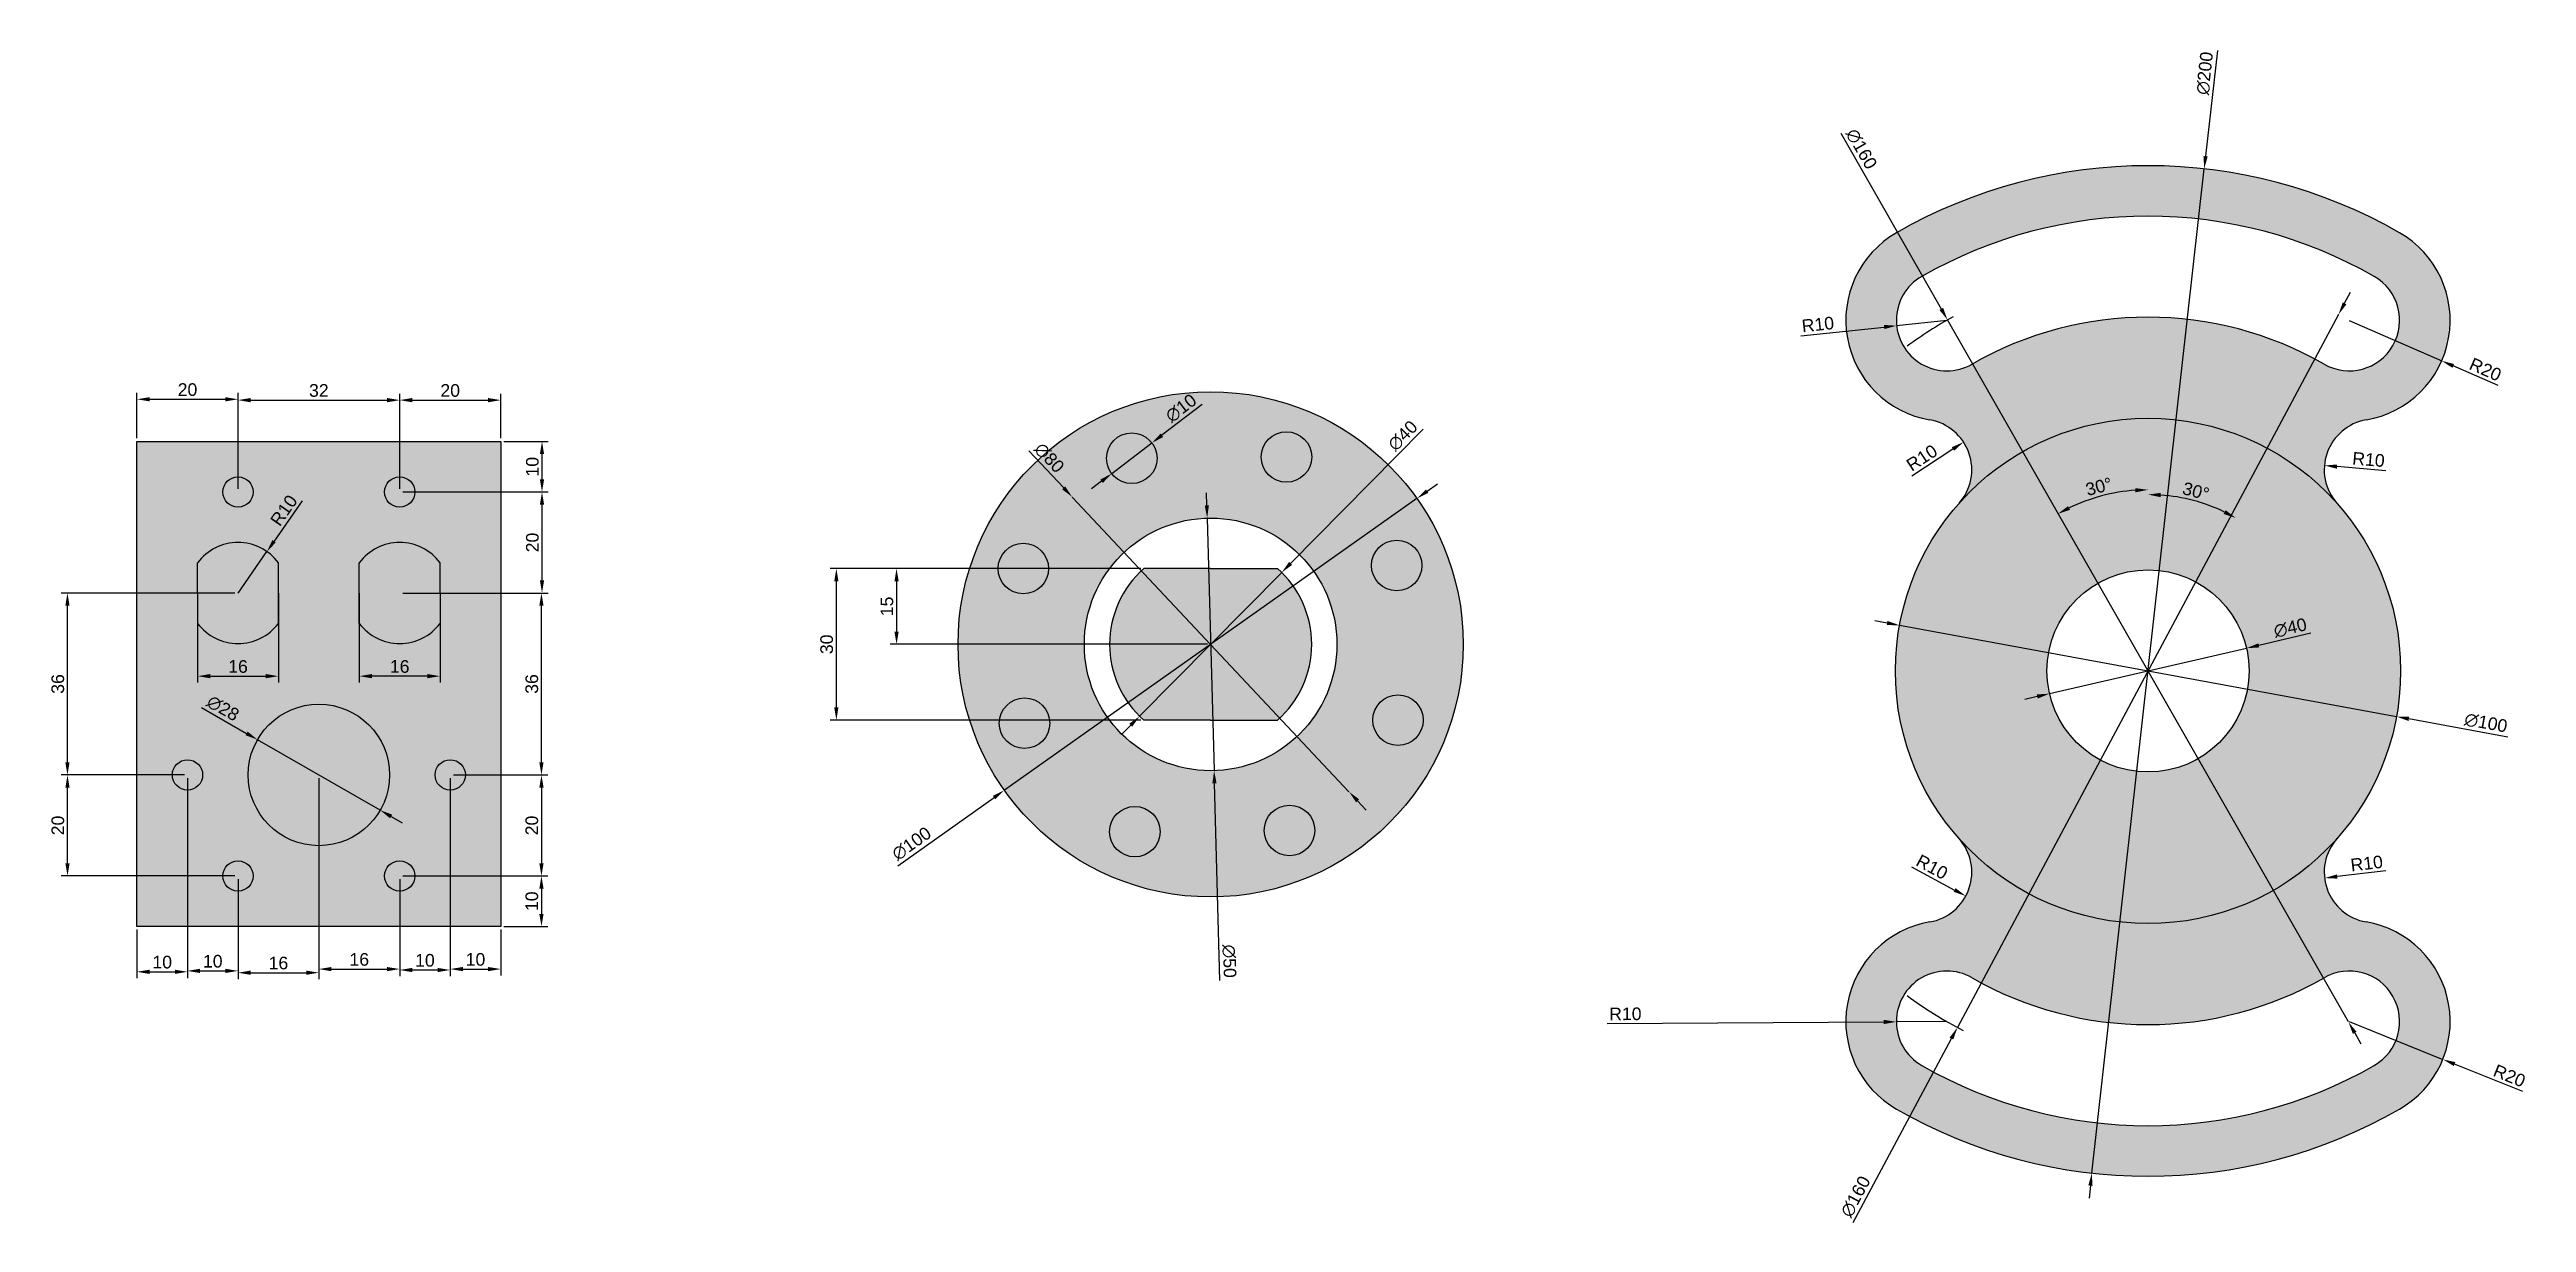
# Model space of a CAD drawing. Header units: millimetres. Extents: x 500 to 2478, y 452 to 707.
# Drawn here: x 500.4 to 990.6, y 451.8 to 684 of the extents above; entities that cross this region are included whole.
import ezdxf

# ---------------------------------------------------------------- set-up
doc = ezdxf.new("R2010")
doc.units = ezdxf.units.MM
doc.styles.get("Standard").update_dxf_attribs({"font": 'arial_0.ttf'})
doc.dimstyles.new('ISO-25', dxfattribs={"dimtxt": 2.5, "dimasz": 2.5, "dimexe": 1.25, "dimexo": 0.625, "dimtad": 1, "dimtxsty": 'Standard', "dimcen": 2.5, "dimadec": 0, "dimazin": 0, "dimtfac": 1, "dimtmove": 0, "dimatfit": 3, "dimfxl": 1, "dimarcsym": 0})

msp = doc.modelspace()

# ---------------------------------------------------------------- blocks, each defined once
blk = doc.blocks.new('*D27')
at = {"color": 0, "lineweight": -2, "transparency": 16777216}
for p, q in [((527.67, 539.77), (527.67, 500.18)), ((517.67, 509.77), (517.67, 500.18)), ((520.17, 501.43), (525.17, 501.43))]:
    blk.add_line(p, q, dxfattribs=at)
at = {"color": 0, "transparency": 16777216}
for points in [[(520.17, 501.85), (520.17, 501.01), (517.67, 501.43)], [(525.17, 501.85), (525.17, 501.01), (527.67, 501.43)]]:
    blk.add_solid(points, dxfattribs=at)
at = {"layer": 'Defpoints', "color": 0, "transparency": 16777216}
for p in [(527.67, 540.39), (517.67, 510.39), (527.67, 501.43)]:
    blk.add_point(p, dxfattribs=at)
at = {"color": 0, "transparency": 16777216, "insert": (522.67, 503.33), "char_height": 2.5, "attachment_point": 5}
blk.add_mtext('10', dxfattribs=at)
blk = doc.blocks.new('*D28')
at = {"color": 0, "lineweight": -2, "transparency": 16777216}
for p, q in [((537.67, 519.77), (537.67, 500.36)), ((527.67, 509.77), (527.67, 500.36)), ((530.17, 501.61), (535.17, 501.61))]:
    blk.add_line(p, q, dxfattribs=at)
at = {"color": 0, "transparency": 16777216}
for points in [[(530.17, 502.03), (530.17, 501.19), (527.67, 501.61)], [(535.17, 502.03), (535.17, 501.19), (537.67, 501.61)]]:
    blk.add_solid(points, dxfattribs=at)
at = {"layer": 'Defpoints', "color": 0, "transparency": 16777216}
for p in [(537.67, 520.39), (527.67, 510.39), (537.67, 501.61)]:
    blk.add_point(p, dxfattribs=at)
at = {"color": 0, "transparency": 16777216, "insert": (532.67, 503.51), "char_height": 2.5, "attachment_point": 5}
blk.add_mtext('10', dxfattribs=at)
blk = doc.blocks.new('*D29')
at = {"color": 0, "lineweight": -2, "transparency": 16777216}
for p, q in [((553.67, 539.77), (553.67, 500)), ((537.67, 519.77), (537.67, 500)), ((540.17, 501.25), (551.17, 501.25))]:
    blk.add_line(p, q, dxfattribs=at)
at = {"color": 0, "transparency": 16777216}
for points in [[(540.17, 501.67), (540.17, 500.83), (537.67, 501.25)], [(551.17, 501.67), (551.17, 500.83), (553.67, 501.25)]]:
    blk.add_solid(points, dxfattribs=at)
at = {"layer": 'Defpoints', "color": 0, "transparency": 16777216}
for p in [(553.67, 540.39), (537.67, 520.39), (553.67, 501.25)]:
    blk.add_point(p, dxfattribs=at)
at = {"color": 0, "transparency": 16777216, "insert": (545.67, 503.15), "char_height": 2.5, "attachment_point": 5}
blk.add_mtext('16', dxfattribs=at)
blk = doc.blocks.new('*D30')
at = {"color": 0, "lineweight": -2, "transparency": 16777216}
for p, q in [((553.67, 539.77), (553.67, 500.72)), ((569.67, 519.77), (569.67, 500.72)), ((556.17, 501.97), (567.17, 501.97))]:
    blk.add_line(p, q, dxfattribs=at)
at = {"color": 0, "transparency": 16777216}
for points in [[(556.17, 502.38), (556.17, 501.55), (553.67, 501.97)], [(567.17, 502.38), (567.17, 501.55), (569.67, 501.97)]]:
    blk.add_solid(points, dxfattribs=at)
at = {"layer": 'Defpoints', "color": 0, "transparency": 16777216}
for p in [(553.67, 540.39), (569.67, 520.39), (569.67, 501.97)]:
    blk.add_point(p, dxfattribs=at)
at = {"color": 0, "transparency": 16777216, "insert": (561.67, 503.87), "char_height": 2.5, "attachment_point": 5}
blk.add_mtext('16', dxfattribs=at)
blk = doc.blocks.new('*D31')
at = {"color": 0, "lineweight": -2, "transparency": 16777216}
for p, q in [((579.67, 539.77), (579.67, 500.54)), ((569.67, 519.77), (569.67, 500.54)), ((572.17, 501.79), (577.17, 501.79))]:
    blk.add_line(p, q, dxfattribs=at)
at = {"color": 0, "transparency": 16777216}
for points in [[(572.17, 502.2), (572.17, 501.37), (569.67, 501.79)], [(577.17, 502.2), (577.17, 501.37), (579.67, 501.79)]]:
    blk.add_solid(points, dxfattribs=at)
at = {"layer": 'Defpoints', "color": 0, "transparency": 16777216}
for p in [(579.67, 540.39), (569.67, 520.39), (579.67, 501.79)]:
    blk.add_point(p, dxfattribs=at)
at = {"color": 0, "transparency": 16777216, "insert": (574.67, 503.69), "char_height": 2.5, "attachment_point": 5}
blk.add_mtext('10', dxfattribs=at)
blk = doc.blocks.new('*D32')
at = {"color": 0, "lineweight": -2, "transparency": 16777216}
for p, q in [((579.67, 539.77), (579.67, 500.72)), ((589.67, 509.77), (589.67, 500.72)), ((582.17, 501.97), (587.17, 501.97))]:
    blk.add_line(p, q, dxfattribs=at)
at = {"color": 0, "transparency": 16777216}
for points in [[(582.17, 502.38), (582.17, 501.55), (579.67, 501.97)], [(587.17, 502.38), (587.17, 501.55), (589.67, 501.97)]]:
    blk.add_solid(points, dxfattribs=at)
at = {"layer": 'Defpoints', "color": 0, "transparency": 16777216}
for p in [(579.67, 540.39), (589.67, 510.39), (589.67, 501.97)]:
    blk.add_point(p, dxfattribs=at)
at = {"color": 0, "transparency": 16777216, "insert": (584.67, 503.87), "char_height": 2.5, "attachment_point": 5}
blk.add_mtext('10', dxfattribs=at)
blk = doc.blocks.new('*D22')
at = {"color": 0, "lineweight": -2, "transparency": 16777216}
for p, q in [((527.05, 540.39), (502.67, 540.39)), ((503.92, 522.89), (503.92, 537.89)), ((537.05, 520.39), (502.67, 520.39))]:
    blk.add_line(p, q, dxfattribs=at)
at = {"color": 0, "transparency": 16777216}
for points in [[(503.51, 537.89), (504.34, 537.89), (503.92, 540.39)], [(503.51, 522.89), (504.34, 522.89), (503.92, 520.39)]]:
    blk.add_solid(points, dxfattribs=at)
at = {"layer": 'Defpoints', "color": 0, "transparency": 16777216}
for p in [(503.92, 540.39), (527.67, 540.39), (537.67, 520.39)]:
    blk.add_point(p, dxfattribs=at)
at = {"color": 0, "transparency": 16777216, "insert": (502.02, 530.39), "char_height": 2.5, "attachment_point": 5, "rotation": 90}
blk.add_mtext('20', dxfattribs=at)
blk = doc.blocks.new('*D33')
at = {"color": 0, "lineweight": -2, "transparency": 16777216}
for p, q in [((537.05, 576.39), (502.66, 576.39)), ((503.91, 542.89), (503.91, 573.89)), ((527.05, 540.39), (502.66, 540.39))]:
    blk.add_line(p, q, dxfattribs=at)
at = {"color": 0, "transparency": 16777216}
for points in [[(503.49, 573.89), (504.33, 573.89), (503.91, 576.39)], [(503.49, 542.89), (504.33, 542.89), (503.91, 540.39)]]:
    blk.add_solid(points, dxfattribs=at)
at = {"layer": 'Defpoints', "color": 0, "transparency": 16777216}
for p in [(503.91, 576.39), (537.67, 576.39), (527.67, 540.39)]:
    blk.add_point(p, dxfattribs=at)
at = {"color": 0, "transparency": 16777216, "insert": (502.01, 558.39), "char_height": 2.5, "attachment_point": 5, "rotation": 90}
blk.add_mtext('36', dxfattribs=at)
blk = doc.blocks.new('*D34')
at = {"color": 0, "lineweight": -2, "transparency": 16777216}
for p, q in [((517.67, 607.02), (517.67, 615.99)), ((520.17, 614.74), (535.17, 614.74)), ((537.67, 597.02), (537.67, 615.99))]:
    blk.add_line(p, q, dxfattribs=at)
at = {"color": 0, "transparency": 16777216}
for points in [[(520.17, 615.16), (520.17, 614.32), (517.67, 614.74)], [(535.17, 615.16), (535.17, 614.32), (537.67, 614.74)]]:
    blk.add_solid(points, dxfattribs=at)
at = {"layer": 'Defpoints', "color": 0, "transparency": 16777216}
for p in [(537.67, 614.74), (517.67, 606.39), (537.67, 596.39)]:
    blk.add_point(p, dxfattribs=at)
at = {"color": 0, "transparency": 16777216, "insert": (527.67, 616.64), "char_height": 2.5, "attachment_point": 5}
blk.add_mtext('20', dxfattribs=at)
blk = doc.blocks.new('*D35')
at = {"color": 0, "lineweight": -2, "transparency": 16777216}
for p, q in [((537.67, 597.02), (537.67, 615.82)), ((540.17, 614.57), (567.17, 614.57)), ((569.67, 597.02), (569.67, 615.82))]:
    blk.add_line(p, q, dxfattribs=at)
at = {"color": 0, "transparency": 16777216}
for points in [[(540.17, 614.99), (540.17, 614.15), (537.67, 614.57)], [(567.17, 614.99), (567.17, 614.15), (569.67, 614.57)]]:
    blk.add_solid(points, dxfattribs=at)
at = {"layer": 'Defpoints', "color": 0, "transparency": 16777216}
for p in [(569.67, 614.57), (537.67, 596.39), (569.67, 596.39)]:
    blk.add_point(p, dxfattribs=at)
at = {"color": 0, "transparency": 16777216, "insert": (553.67, 616.47), "char_height": 2.5, "attachment_point": 5}
blk.add_mtext('32', dxfattribs=at)
blk = doc.blocks.new('*D36')
at = {"color": 0, "lineweight": -2, "transparency": 16777216}
for p, q in [((569.67, 597.02), (569.67, 615.82)), ((572.17, 614.57), (587.17, 614.57)), ((589.67, 607.02), (589.67, 615.82))]:
    blk.add_line(p, q, dxfattribs=at)
at = {"color": 0, "transparency": 16777216}
for points in [[(572.17, 614.99), (572.17, 614.15), (569.67, 614.57)], [(587.17, 614.99), (587.17, 614.15), (589.67, 614.57)]]:
    blk.add_solid(points, dxfattribs=at)
at = {"layer": 'Defpoints', "color": 0, "transparency": 16777216}
for p in [(589.67, 614.57), (589.67, 606.39), (569.67, 596.39)]:
    blk.add_point(p, dxfattribs=at)
at = {"color": 0, "transparency": 16777216, "insert": (579.67, 616.47), "char_height": 2.5, "attachment_point": 5}
blk.add_mtext('20', dxfattribs=at)
blk = doc.blocks.new('*D23')
at = {"color": 0, "lineweight": -2, "transparency": 16777216}
for p, q in [((590.3, 606.39), (599.09, 606.39)), ((597.84, 598.89), (597.84, 603.89)), ((570.3, 596.39), (599.09, 596.39))]:
    blk.add_line(p, q, dxfattribs=at)
at = {"color": 0, "transparency": 16777216}
for points in [[(597.42, 603.89), (598.25, 603.89), (597.84, 606.39)], [(597.42, 598.89), (598.25, 598.89), (597.84, 596.39)]]:
    blk.add_solid(points, dxfattribs=at)
at = {"layer": 'Defpoints', "color": 0, "transparency": 16777216}
for p in [(589.67, 606.39), (597.84, 606.39), (569.67, 596.39)]:
    blk.add_point(p, dxfattribs=at)
at = {"color": 0, "transparency": 16777216, "insert": (595.94, 601.39), "char_height": 2.5, "attachment_point": 5, "rotation": 90}
blk.add_mtext('10', dxfattribs=at)
blk = doc.blocks.new('*D37')
at = {"color": 0, "lineweight": -2, "transparency": 16777216}
for p, q in [((570.3, 596.39), (599.09, 596.39)), ((597.84, 578.89), (597.84, 593.89)), ((570.3, 576.39), (599.09, 576.39))]:
    blk.add_line(p, q, dxfattribs=at)
at = {"color": 0, "transparency": 16777216}
for points in [[(597.42, 593.89), (598.25, 593.89), (597.84, 596.39)], [(597.42, 578.89), (598.25, 578.89), (597.84, 576.39)]]:
    blk.add_solid(points, dxfattribs=at)
at = {"layer": 'Defpoints', "color": 0, "transparency": 16777216}
for p in [(569.67, 596.39), (597.84, 596.39), (569.67, 576.39)]:
    blk.add_point(p, dxfattribs=at)
at = {"color": 0, "transparency": 16777216, "insert": (595.94, 586.39), "char_height": 2.5, "attachment_point": 5, "rotation": 90}
blk.add_mtext('20', dxfattribs=at)
blk = doc.blocks.new('*D38')
at = {"color": 0, "lineweight": -2, "transparency": 16777216}
for p, q in [((561.67, 575.77), (561.67, 558.69)), ((577.67, 575.77), (577.67, 558.69)), ((575.17, 559.94), (564.17, 559.94))]:
    blk.add_line(p, q, dxfattribs=at)
at = {"color": 0, "transparency": 16777216}
for points in [[(564.17, 560.36), (564.17, 559.53), (561.67, 559.94)], [(575.17, 560.36), (575.17, 559.53), (577.67, 559.94)]]:
    blk.add_solid(points, dxfattribs=at)
at = {"layer": 'Defpoints', "color": 0, "transparency": 16777216}
for p in [(561.67, 576.39), (577.67, 576.39), (561.67, 559.94)]:
    blk.add_point(p, dxfattribs=at)
at = {"color": 0, "transparency": 16777216, "insert": (569.67, 561.84), "char_height": 2.5, "attachment_point": 5}
blk.add_mtext('16', dxfattribs=at)
blk = doc.blocks.new('*D39')
at = {"color": 0, "lineweight": -2, "transparency": 16777216}
for p, q in [((530.43, 553.74), (539.37, 548.61)), ((565.81, 533.42), (541.53, 547.37)), ((567.98, 532.17), (570.15, 530.93))]:
    blk.add_line(p, q, dxfattribs=at)
at = {"color": 0, "transparency": 16777216}
for points in [[(539.57, 548.97), (539.16, 548.25), (541.53, 547.37)], [(568.19, 532.53), (567.77, 531.81), (565.81, 533.42)]]:
    blk.add_solid(points, dxfattribs=at)
at = {"layer": 'Defpoints', "color": 0, "transparency": 16777216}
for p in [(541.53, 547.37), (565.81, 533.42)]:
    blk.add_point(p, dxfattribs=at)
at = {"color": 0, "transparency": 16777216, "insert": (534.69, 553.57), "char_height": 2.5, "attachment_point": 5, "rotation": 330.1203}
blk.add_mtext('∅28', dxfattribs=at)
blk = doc.blocks.new('*D40')
at = {"color": 0, "lineweight": -2, "transparency": 16777216}
for p, q in [((529.67, 575.77), (529.67, 558.69)), ((545.67, 575.77), (545.67, 558.69)), ((532.17, 559.94), (543.17, 559.94))]:
    blk.add_line(p, q, dxfattribs=at)
at = {"color": 0, "transparency": 16777216}
for points in [[(532.17, 560.36), (532.17, 559.53), (529.67, 559.94)], [(543.17, 560.36), (543.17, 559.53), (545.67, 559.94)]]:
    blk.add_solid(points, dxfattribs=at)
at = {"layer": 'Defpoints', "color": 0, "transparency": 16777216}
for p in [(529.67, 576.39), (545.67, 576.39), (545.67, 559.94)]:
    blk.add_point(p, dxfattribs=at)
at = {"color": 0, "transparency": 16777216, "insert": (537.67, 561.84), "char_height": 2.5, "attachment_point": 5}
blk.add_mtext('16', dxfattribs=at)
blk = doc.blocks.new('*D41')
at = {"color": 0, "lineweight": -2, "transparency": 16777216}
for p, q in [((550.37, 594.62), (544.82, 586.65)), ((537.67, 576.39), (543.39, 584.6))]:
    blk.add_line(p, q, dxfattribs=at)
at = {"color": 0, "transparency": 16777216}
blk.add_solid([(544.48, 586.89), (545.16, 586.41), (543.39, 584.6)], dxfattribs=at)
at = {"layer": 'Defpoints', "color": 0, "transparency": 16777216}
for p in [(543.39, 584.6), (537.67, 576.39)]:
    blk.add_point(p, dxfattribs=at)
at = {"color": 0, "transparency": 16777216, "insert": (546.75, 592.75), "char_height": 2.5, "attachment_point": 5, "rotation": 55.1307}
blk.add_mtext('R10', dxfattribs=at)
blk = doc.blocks.new('*D24')
at = {"color": 0, "lineweight": -2, "transparency": 16777216}
for p, q in [((570.3, 576.39), (598.98, 576.39)), ((597.73, 542.89), (597.73, 573.89)), ((580.3, 540.39), (598.98, 540.39))]:
    blk.add_line(p, q, dxfattribs=at)
at = {"color": 0, "transparency": 16777216}
for points in [[(597.31, 573.89), (598.15, 573.89), (597.73, 576.39)], [(597.31, 542.89), (598.15, 542.89), (597.73, 540.39)]]:
    blk.add_solid(points, dxfattribs=at)
at = {"layer": 'Defpoints', "color": 0, "transparency": 16777216}
for p in [(569.67, 576.39), (597.73, 576.39), (579.67, 540.39)]:
    blk.add_point(p, dxfattribs=at)
at = {"color": 0, "transparency": 16777216, "insert": (595.83, 558.39), "char_height": 2.5, "attachment_point": 5, "rotation": 90}
blk.add_mtext('36', dxfattribs=at)
blk = doc.blocks.new('*D25')
at = {"color": 0, "lineweight": -2, "transparency": 16777216}
for p, q in [((580.3, 540.39), (598.98, 540.39)), ((597.73, 537.89), (597.73, 522.89)), ((570.3, 520.39), (598.98, 520.39))]:
    blk.add_line(p, q, dxfattribs=at)
at = {"color": 0, "transparency": 16777216}
for points in [[(597.31, 537.89), (598.15, 537.89), (597.73, 540.39)], [(597.31, 522.89), (598.15, 522.89), (597.73, 520.39)]]:
    blk.add_solid(points, dxfattribs=at)
at = {"layer": 'Defpoints', "color": 0, "transparency": 16777216}
for p in [(579.67, 540.39), (569.67, 520.39), (597.73, 520.39)]:
    blk.add_point(p, dxfattribs=at)
at = {"color": 0, "transparency": 16777216, "insert": (595.83, 530.39), "char_height": 2.5, "attachment_point": 5, "rotation": 90}
blk.add_mtext('20', dxfattribs=at)
blk = doc.blocks.new('*D26')
at = {"color": 0, "lineweight": -2, "transparency": 16777216}
for p, q in [((570.3, 520.39), (598.98, 520.39)), ((597.73, 517.89), (597.73, 512.89)), ((590.3, 510.39), (598.98, 510.39))]:
    blk.add_line(p, q, dxfattribs=at)
at = {"color": 0, "transparency": 16777216}
for points in [[(597.31, 517.89), (598.15, 517.89), (597.73, 520.39)], [(597.31, 512.89), (598.15, 512.89), (597.73, 510.39)]]:
    blk.add_solid(points, dxfattribs=at)
at = {"layer": 'Defpoints', "color": 0, "transparency": 16777216}
for p in [(569.67, 520.39), (589.67, 510.39), (597.73, 510.39)]:
    blk.add_point(p, dxfattribs=at)
at = {"color": 0, "transparency": 16777216, "insert": (595.83, 515.39), "char_height": 2.5, "attachment_point": 5, "rotation": 90}
blk.add_mtext('10', dxfattribs=at)
blk = doc.blocks.new('*U54')
blk.add_circle((0, 0), 5)
blk = doc.blocks.new('*U55')
at = {"color": 0, "linetype": 'ByBlock', "lineweight": -2, "transparency": 16777216}
for p, rotation in [((484.39, 536.83), 315), ((515, 537.08), 270), ((536.83, 515.61), 225), ((463.17, 484.39), 45), ((537.08, 485), 180), ((485, 462.92), 90), ((515.61, 463.17), 135)]:
    blk.add_blockref('*U54', p, dxfattribs=dict(at, rotation=rotation))
blk.add_blockref('*U54', (462.92, 515), dxfattribs=at)
blk = doc.blocks.new('*D57')
at = {"color": 0, "lineweight": -2, "transparency": 16777216}
for p, q in [((694.21, 604.54), (701.09, 597.22)), ((757.56, 537.08), (702.8, 595.39)), ((759.27, 535.26), (760.99, 533.43))]:
    blk.add_line(p, q, dxfattribs=at)
at = {"color": 0, "transparency": 16777216}
for points in [[(701.39, 597.5), (700.78, 596.93), (702.8, 595.39)], [(759.58, 535.54), (758.97, 534.97), (757.56, 537.08)]]:
    blk.add_solid(points, dxfattribs=at)
at = {"layer": 'Defpoints', "color": 0, "transparency": 16777216}
for p in [(702.8, 595.39), (757.56, 537.08)]:
    blk.add_point(p, dxfattribs=at)
at = {"color": 0, "transparency": 16777216, "insert": (698.23, 603.14), "char_height": 2.5, "attachment_point": 5, "rotation": 313.2017}
blk.add_mtext('∅80', dxfattribs=at)
blk = doc.blocks.new('*D58')
at = {"color": 0, "lineweight": -2, "transparency": 16777216}
for p, q in [((728.52, 613.69), (720.53, 607.61)), ((710.59, 600.03), (718.54, 606.09)), ((708.6, 598.52), (706.61, 597.01))]:
    blk.add_line(p, q, dxfattribs=at)
at = {"color": 0, "transparency": 16777216}
for points in [[(720.28, 607.94), (720.79, 607.27), (718.54, 606.09)], [(708.35, 598.85), (708.85, 598.19), (710.59, 600.03)]]:
    blk.add_solid(points, dxfattribs=at)
at = {"layer": 'Defpoints', "color": 0, "transparency": 16777216}
for p in [(718.54, 606.09), (710.59, 600.03)]:
    blk.add_point(p, dxfattribs=at)
at = {"color": 0, "transparency": 16777216, "insert": (724.33, 612.97), "char_height": 2.5, "attachment_point": 5, "rotation": 37.2793}
blk.add_mtext('∅10', dxfattribs=at)
blk = doc.blocks.new('*D59')
at = {"color": 0, "lineweight": -2, "transparency": 16777216}
for p, q in [((716.33, 581.24), (654.85, 581.24)), ((656.1, 553.74), (656.1, 578.74)), ((716.33, 551.24), (654.85, 551.24))]:
    blk.add_line(p, q, dxfattribs=at)
at = {"color": 0, "transparency": 16777216}
for points in [[(655.68, 578.74), (656.51, 578.74), (656.1, 581.24)], [(655.68, 553.74), (656.51, 553.74), (656.1, 551.24)]]:
    blk.add_solid(points, dxfattribs=at)
at = {"layer": 'Defpoints', "color": 0, "transparency": 16777216}
for p in [(656.1, 581.24), (716.95, 581.24), (716.95, 551.24)]:
    blk.add_point(p, dxfattribs=at)
at = {"color": 0, "transparency": 16777216, "insert": (654.19, 566.24), "char_height": 2.5, "attachment_point": 5, "rotation": 90}
blk.add_mtext('30', dxfattribs=at)
blk = doc.blocks.new('*D56')
at = {"color": 0, "lineweight": -2, "transparency": 16777216}
for p, q in [((715.47, 581.24), (666.76, 581.24)), ((668.01, 578.74), (668.01, 568.74)), ((729.55, 566.24), (666.76, 566.24))]:
    blk.add_line(p, q, dxfattribs=at)
at = {"color": 0, "transparency": 16777216}
for points in [[(667.6, 578.74), (668.43, 578.74), (668.01, 581.24)], [(667.6, 568.74), (668.43, 568.74), (668.01, 566.24)]]:
    blk.add_solid(points, dxfattribs=at)
at = {"layer": 'Defpoints', "color": 0, "transparency": 16777216}
for p in [(716.09, 581.24), (668.01, 566.24), (730.18, 566.24)]:
    blk.add_point(p, dxfattribs=at)
at = {"color": 0, "transparency": 16777216, "insert": (666.11, 573.74), "char_height": 2.5, "attachment_point": 5, "rotation": 90}
blk.add_mtext('15', dxfattribs=at)
blk = doc.blocks.new('*D60')
at = {"color": 0, "lineweight": -2, "transparency": 16777216}
for p, q in [((772.27, 608.82), (746, 582.24)), ((716.12, 552.01), (744.24, 580.46)), ((714.36, 550.24), (712.6, 548.46))]:
    blk.add_line(p, q, dxfattribs=at)
at = {"color": 0, "transparency": 16777216}
for points in [[(745.7, 582.53), (746.29, 581.94), (744.24, 580.46)], [(714.07, 550.53), (714.66, 549.94), (716.12, 552.01)]]:
    blk.add_solid(points, dxfattribs=at)
at = {"layer": 'Defpoints', "color": 0, "transparency": 16777216}
for p in [(744.24, 580.46), (716.12, 552.01)]:
    blk.add_point(p, dxfattribs=at)
at = {"color": 0, "transparency": 16777216, "insert": (768.22, 607.52), "char_height": 2.5, "attachment_point": 5, "rotation": 45.3294}
blk.add_mtext('∅40', dxfattribs=at)
blk = doc.blocks.new('*D61')
at = {"color": 0, "lineweight": -2, "transparency": 16777216}
for p, q in [((729.42, 593.73), (729.36, 596.23)), ((729.49, 591.23), (730.87, 541.25)), ((732.01, 499.71), (730.93, 538.75))]:
    blk.add_line(p, q, dxfattribs=at)
at = {"color": 0, "transparency": 16777216}
for points in [[(729.84, 593.74), (729.01, 593.71), (729.49, 591.23)], [(731.35, 538.76), (730.52, 538.74), (730.87, 541.25)]]:
    blk.add_solid(points, dxfattribs=at)
at = {"layer": 'Defpoints', "color": 0, "transparency": 16777216}
for p in [(729.49, 591.23), (730.87, 541.25)]:
    blk.add_point(p, dxfattribs=at)
at = {"color": 0, "transparency": 16777216, "insert": (733.87, 503.53), "char_height": 2.5, "attachment_point": 5, "rotation": 271.5733}
blk.add_mtext('∅50', dxfattribs=at)
blk = doc.blocks.new('*D62')
at = {"color": 0, "lineweight": -2, "transparency": 16777216}
for p, q in [((771, 595.11), (689.36, 537.36)), ((773.04, 596.55), (775.08, 598)), ((668.25, 522.43), (687.32, 535.92))]:
    blk.add_line(p, q, dxfattribs=at)
at = {"color": 0, "transparency": 16777216}
for points in [[(772.8, 596.89), (773.28, 596.21), (771, 595.11)], [(687.08, 536.26), (687.56, 535.58), (689.36, 537.36)]]:
    blk.add_solid(points, dxfattribs=at)
at = {"layer": 'Defpoints', "color": 0, "transparency": 16777216}
for p in [(771, 595.11), (689.36, 537.36)]:
    blk.add_point(p, dxfattribs=at)
at = {"color": 0, "transparency": 16777216, "insert": (670.99, 526.78), "char_height": 2.5, "attachment_point": 5, "rotation": 35.2734}
blk.add_mtext('∅100', dxfattribs=at)
blk = doc.blocks.new('*D79')
at = {"color": 0, "lineweight": -2, "transparency": 16777216}
for p, q in [((854.92, 667.42), (874.8, 632.61)), ((955.38, 491.5), (876.04, 630.44)), ((956.62, 489.33), (957.86, 487.16))]:
    blk.add_line(p, q, dxfattribs=at)
blk.add_arc((915.71, 560.97), 80, 118.8362, 126.5619, dxfattribs=at)
at = {"color": 0, "transparency": 16777216}
for points in [[(875.16, 632.82), (874.43, 632.41), (876.04, 630.44)], [(956.99, 489.54), (956.26, 489.13), (955.38, 491.5)]]:
    blk.add_solid(points, dxfattribs=at)
at = {"layer": 'Defpoints', "color": 0, "transparency": 16777216}
for p in [(876.04, 630.44), (955.38, 491.5)]:
    blk.add_point(p, dxfattribs=at)
at = {"color": 0, "transparency": 16777216, "insert": (858.98, 664.28), "char_height": 2.5, "attachment_point": 5, "rotation": 299.7315}
blk.add_mtext('∅160', dxfattribs=at)
blk = doc.blocks.new('*D80')
at = {"color": 0, "lineweight": -2, "transparency": 16777216}
for p, q in [((954.61, 633.73), (955.79, 635.93)), ((953.43, 631.52), (877.99, 490.42)), ((857.35, 451.82), (876.81, 488.22))]:
    blk.add_line(p, q, dxfattribs=at)
blk.add_arc((915.71, 560.97), 80, 233.4381, 242.7639, dxfattribs=at)
at = {"color": 0, "transparency": 16777216}
for points in [[(954.24, 633.92), (954.98, 633.53), (953.43, 631.52)], [(876.44, 488.42), (877.18, 488.02), (877.99, 490.42)]]:
    blk.add_solid(points, dxfattribs=at)
at = {"layer": 'Defpoints', "color": 0, "transparency": 16777216}
for p in [(953.43, 631.52), (877.99, 490.42)]:
    blk.add_point(p, dxfattribs=at)
at = {"color": 0, "transparency": 16777216, "insert": (857.85, 456.93), "char_height": 2.5, "attachment_point": 5, "rotation": 61.8686}
blk.add_mtext('∅160', dxfattribs=at)
blk = doc.blocks.new('*D81')
at = {"color": 0, "lineweight": -2, "transparency": 16777216}
for p, q in [((808.66, 491.17), (863.4, 491.5)), ((875.9, 491.58), (865.9, 491.52))]:
    blk.add_line(p, q, dxfattribs=at)
at = {"color": 0, "transparency": 16777216}
blk.add_solid([(863.4, 491.92), (863.4, 491.09), (865.9, 491.52)], dxfattribs=at)
at = {"layer": 'Defpoints', "color": 0, "transparency": 16777216}
for p in [(865.9, 491.52), (875.9, 491.58)]:
    blk.add_point(p, dxfattribs=at)
at = {"color": 0, "transparency": 16777216, "insert": (812.26, 493.09), "char_height": 2.5, "attachment_point": 5, "rotation": 0.3552}
blk.add_mtext('R10', dxfattribs=at)
blk = doc.blocks.new('*D82')
at = {"color": 0, "lineweight": -2, "transparency": 16777216}
for p, q in [((955.52, 491.58), (974.07, 484.1)), ((989.88, 477.73), (976.39, 483.17))]:
    blk.add_line(p, q, dxfattribs=at)
at = {"color": 0, "transparency": 16777216}
blk.add_solid([(976.54, 483.55), (976.23, 482.78), (974.07, 484.1)], dxfattribs=at)
at = {"layer": 'Defpoints', "color": 0, "transparency": 16777216}
for p in [(955.52, 491.58), (974.07, 484.1)]:
    blk.add_point(p, dxfattribs=at)
at = {"color": 0, "transparency": 16777216, "insert": (987.24, 480.84), "char_height": 2.5, "attachment_point": 5, "rotation": 338.0352}
blk.add_mtext('R20', dxfattribs=at)
blk = doc.blocks.new('*D83')
at = {"color": 0, "lineweight": -2, "transparency": 16777216}
blk.add_line((868.88, 522.2), (877.44, 517.61), dxfattribs=at)
at = {"color": 0, "transparency": 16777216}
blk.add_solid([(877.64, 517.98), (877.25, 517.25), (879.65, 516.43)], dxfattribs=at)
at = {"layer": 'Defpoints', "color": 0, "transparency": 16777216}
for p in [(870.83, 521.15), (879.65, 516.43)]:
    blk.add_point(p, dxfattribs=at)
at = {"color": 0, "transparency": 16777216, "insert": (872.96, 522.17), "char_height": 2.5, "attachment_point": 5, "rotation": 331.8552}
blk.add_mtext('R10', dxfattribs=at)
blk = doc.blocks.new('*D84')
at = {"color": 0, "lineweight": -2, "transparency": 16777216}
blk.add_line((962.79, 521.41), (953.14, 520.28), dxfattribs=at)
at = {"color": 0, "transparency": 16777216}
blk.add_solid([(953.09, 520.69), (953.19, 519.87), (950.66, 519.99)], dxfattribs=at)
at = {"layer": 'Defpoints', "color": 0, "transparency": 16777216}
for p in [(950.66, 519.99), (960.59, 521.15)]:
    blk.add_point(p, dxfattribs=at)
at = {"color": 0, "transparency": 16777216, "insert": (958.99, 522.88), "char_height": 2.5, "attachment_point": 5, "rotation": 6.6573}
blk.add_mtext('R10', dxfattribs=at)
blk = doc.blocks.new('*D85')
at = {"color": 0, "lineweight": -2, "transparency": 16777216}
blk.add_line((962.8, 600.61), (953.12, 601.42), dxfattribs=at)
at = {"color": 0, "transparency": 16777216}
blk.add_solid([(953.15, 601.83), (953.08, 601), (950.62, 601.63)], dxfattribs=at)
at = {"layer": 'Defpoints', "color": 0, "transparency": 16777216}
for p in [(950.62, 601.63), (960.59, 600.8)]:
    blk.add_point(p, dxfattribs=at)
at = {"color": 0, "transparency": 16777216, "insert": (959.36, 602.81), "char_height": 2.5, "attachment_point": 5, "rotation": 355.2386}
blk.add_mtext('R10', dxfattribs=at)
blk = doc.blocks.new('*D86')
at = {"color": 0, "lineweight": -2, "transparency": 16777216}
blk.add_line((868.98, 599.58), (877.11, 604.9), dxfattribs=at)
at = {"color": 0, "transparency": 16777216}
blk.add_solid([(876.88, 605.25), (877.34, 604.55), (879.2, 606.27)], dxfattribs=at)
at = {"layer": 'Defpoints', "color": 0, "transparency": 16777216}
for p in [(879.2, 606.27), (870.83, 600.8)]:
    blk.add_point(p, dxfattribs=at)
at = {"color": 0, "transparency": 16777216, "insert": (870.96, 603.15), "char_height": 2.5, "attachment_point": 5, "rotation": 33.1697}
blk.add_mtext('R10', dxfattribs=at)
blk = doc.blocks.new('*D87')
at = {"color": 0, "lineweight": -2, "transparency": 16777216}
for p, q in [((846.99, 627.28), (863.47, 629.04)), ((875.9, 630.36), (865.96, 629.3))]:
    blk.add_line(p, q, dxfattribs=at)
at = {"color": 0, "transparency": 16777216}
blk.add_solid([(863.43, 629.45), (863.51, 628.63), (865.96, 629.3)], dxfattribs=at)
at = {"layer": 'Defpoints', "color": 0, "transparency": 16777216}
for p in [(865.96, 629.3), (875.9, 630.36)]:
    blk.add_point(p, dxfattribs=at)
at = {"color": 0, "transparency": 16777216, "insert": (850.37, 629.55), "char_height": 2.5, "attachment_point": 5, "rotation": 6.0867}
blk.add_mtext('R10', dxfattribs=at)
blk = doc.blocks.new('*D88')
at = {"color": 0, "lineweight": -2, "transparency": 16777216}
for p, q in [((955.52, 630.36), (973.84, 622.34)), ((985.03, 617.44), (976.13, 621.34))]:
    blk.add_line(p, q, dxfattribs=at)
at = {"color": 0, "transparency": 16777216}
blk.add_solid([(976.3, 621.72), (975.96, 620.96), (973.84, 622.34)], dxfattribs=at)
at = {"layer": 'Defpoints', "color": 0, "transparency": 16777216}
for p in [(955.52, 630.36), (973.84, 622.34)]:
    blk.add_point(p, dxfattribs=at)
at = {"color": 0, "transparency": 16777216, "insert": (982.49, 620.63), "char_height": 2.5, "attachment_point": 5, "rotation": 336.3491}
blk.add_mtext('R20', dxfattribs=at)
blk = doc.blocks.new('*D89')
at = {"color": 0, "lineweight": -2, "transparency": 16777216}
for p, q in [((929.45, 683.75), (927.11, 662.84)), ((904.59, 461.59), (926.83, 660.35)), ((904.31, 459.11), (904.04, 456.62))]:
    blk.add_line(p, q, dxfattribs=at)
at = {"color": 0, "transparency": 16777216}
for points in [[(926.69, 662.88), (927.52, 662.79), (926.83, 660.35)], [(903.9, 459.16), (904.73, 459.06), (904.59, 461.59)]]:
    blk.add_solid(points, dxfattribs=at)
at = {"layer": 'Defpoints', "color": 0, "transparency": 16777216}
for p in [(926.83, 660.35), (904.59, 461.59)]:
    blk.add_point(p, dxfattribs=at)
at = {"color": 0, "transparency": 16777216, "insert": (926.96, 679.26), "char_height": 2.5, "attachment_point": 5, "rotation": 83.6166}
blk.add_mtext('∅200', dxfattribs=at)
blk = doc.blocks.new('*D90')
at = {"color": 0, "lineweight": -2, "transparency": 16777216}
for p, q in [((896.22, 556.48), (935.2, 565.47)), ((947.97, 568.42), (937.63, 566.03)), ((893.79, 555.91), (891.35, 555.35))]:
    blk.add_line(p, q, dxfattribs=at)
at = {"color": 0, "transparency": 16777216}
for points in [[(937.54, 566.44), (937.73, 565.63), (935.2, 565.47)], [(893.69, 556.32), (893.88, 555.51), (896.22, 556.48)]]:
    blk.add_solid(points, dxfattribs=at)
at = {"layer": 'Defpoints', "color": 0, "transparency": 16777216}
for p in [(935.2, 565.47), (896.22, 556.48)]:
    blk.add_point(p, dxfattribs=at)
at = {"color": 0, "transparency": 16777216, "insert": (943.86, 569.49), "char_height": 2.5, "attachment_point": 5, "rotation": 12.9935}
blk.add_mtext('∅40', dxfattribs=at)
blk = doc.blocks.new('*D91')
at = {"color": 0, "lineweight": -2, "transparency": 16777216}
for p, q in [((864.07, 570.46), (861.62, 570.92)), ((866.53, 570.01), (964.89, 551.94)), ((986.9, 547.89), (967.35, 551.48))]:
    blk.add_line(p, q, dxfattribs=at)
at = {"color": 0, "transparency": 16777216}
for points in [[(864.15, 570.87), (864, 570.05), (866.53, 570.01)], [(967.42, 551.89), (967.27, 551.07), (964.89, 551.94)]]:
    blk.add_solid(points, dxfattribs=at)
at = {"layer": 'Defpoints', "color": 0, "transparency": 16777216}
for p in [(866.53, 570.01), (964.89, 551.94)]:
    blk.add_point(p, dxfattribs=at)
at = {"color": 0, "transparency": 16777216, "insert": (982.59, 550.69), "char_height": 2.5, "attachment_point": 5, "rotation": 349.5859}
blk.add_mtext('∅100', dxfattribs=at)
blk = doc.blocks.new('*D92')
at = {"color": 0, "lineweight": -2, "transparency": 16777216}
blk.add_arc((915.71, 560.97), 35.85, 93.9968, 115.8461, dxfattribs=at)
at = {"color": 0, "transparency": 16777216}
for points in [[(900.28, 592.87), (899.89, 593.6), (897.87, 592.07)], [(913.2, 597.15), (913.23, 596.32), (915.71, 596.82)]]:
    blk.add_solid(points, dxfattribs=at)
at = {"layer": 'Defpoints', "color": 0, "transparency": 16777216}
for p in [(915.71, 640.08), (875.9, 630.36), (909.52, 596.28), (915.71, 560.97), (915.71, 560.97)]:
    blk.add_point(p, dxfattribs=at)
at = {"color": 0, "transparency": 16777216, "insert": (905.99, 597.45), "char_height": 2.5, "attachment_point": 5, "rotation": 14.9214}
blk.add_mtext('30°', dxfattribs=at)
blk = doc.blocks.new('*D93')
at = {"color": 0, "lineweight": -2, "transparency": 16777216}
blk.add_arc((915.71, 560.97), 34.91, 64.2615, 85.8956, dxfattribs=at)
at = {"color": 0, "transparency": 16777216}
for points in [[(918.19, 595.37), (918.22, 596.21), (915.71, 595.88)], [(931.06, 592.79), (930.67, 592.05), (933.08, 591.25)]]:
    blk.add_solid(points, dxfattribs=at)
at = {"layer": 'Defpoints', "color": 0, "transparency": 16777216}
for p in [(915.71, 640.08), (955.52, 630.36), (927.59, 593.8), (915.71, 560.97), (915.71, 560.97)]:
    blk.add_point(p, dxfattribs=at)
at = {"color": 0, "transparency": 16777216, "insert": (925.19, 596.54), "char_height": 2.5, "attachment_point": 5, "rotation": 345.0786}
blk.add_mtext('30°', dxfattribs=at)

# ---------------------------------------------------------------- dimensions: what is measured, and where the dimension line sits
for p1, p2, picture, middle in [((904.592, 461.593), (926.828, 660.353), '*D89', (928.919, 679.039)), ((955.385, 491.505), (876.035, 630.442), '*D79', (857.267, 663.304)), ((953.43, 631.523), (877.99, 490.424), '*D80', (859.587, 456.003)), ((716.119, 552.013), (744.24, 580.46), '*D60', (769.622, 606.134)), ((771, 595.11), (689.36, 537.362), '*D62', (672.126, 525.173)), ((729.493, 591.227), (730.866, 541.246), '*D61', (731.904, 503.476)), ((866.534, 570.011), (964.886, 551.935), '*D91', (982.234, 548.747)), ((896.222, 556.477), (935.198, 565.47), '*D90', (944.299, 567.57)), ((565.812, 533.418), (541.534, 547.367), '*D39', (533.71, 551.862))]:
    dim = msp.add_diameter_dim_2p(p1=p1, p2=p2, dimstyle='ISO-25')
    dim.commit()
    dim.dimension.update_dxf_attribs({"geometry": picture, "text_midpoint": middle, "dimtype": 163})
for base, line1, line2, picture, middle in [((909.518, 596.28), ((915.71, 560.973), (915.71, 640.078)), ((915.71, 560.973), (875.9, 630.365)), '*D92', (905.99, 597.449)), ((927.589, 593.797), ((955.52, 630.365), (915.71, 560.973)), ((915.71, 560.973), (915.71, 640.078)), '*D93', (925.188, 596.541))]:
    dim = msp.add_angular_dim_2l(base=base, line1=line1, line2=line2, dimstyle='ISO-25')
    dim.commit()
    dim.dimension.update_dxf_attribs({"geometry": picture, "text_midpoint": middle})
for center, mpoint, picture, middle in [((875.9, 630.365), (865.957, 629.304), '*D87', (850.575, 627.664)), ((870.831, 600.796), (879.201, 606.267), '*D86', (871.996, 601.558)), ((960.589, 600.796), (950.624, 601.626), '*D85', (959.202, 600.912)), ((870.831, 521.15), (879.648, 516.433), '*D83', (872.059, 520.494)), ((960.589, 521.15), (950.657, 519.991), '*D84', (959.206, 520.989)), ((875.9, 491.582), (865.9, 491.52), '*D81', (812.272, 491.187)), ((955.52, 491.582), (974.068, 484.101), '*D82', (986.531, 479.075))]:
    dim = msp.add_radius_dim(center=center, mpoint=mpoint, dimstyle='ISO-25')
    dim.commit()
    dim.dimension.update_dxf_attribs({"geometry": picture, "text_midpoint": middle, "dimtype": 164})
for center, mpoint, picture, middle in [((955.52, 630.365), (973.84, 622.342), '*D88', (982.487, 620.63)), ((537.673, 576.392), (543.39, 584.597), '*D41', (546.751, 592.746))]:
    dim = msp.add_radius_dim(center=center, mpoint=mpoint, dimstyle='ISO-25')
    dim.commit()
    dim.dimension.update_dxf_attribs({"geometry": picture, "text_midpoint": middle})
for base, p1, p2, picture, middle in [((537.673, 614.738), (517.673, 606.392), (537.673, 596.392), '*D34', (527.673, 616.64)), ((569.673, 614.571), (537.673, 596.392), (569.673, 596.392), '*D35', (553.673, 616.473)), ((589.673, 614.569), (569.673, 596.392), (589.673, 606.392), '*D36', (579.673, 616.471)), ((545.673, 559.942), (529.673, 576.392), (545.673, 576.392), '*D40', (537.673, 561.844)), ((561.673, 559.942), (577.673, 576.392), (561.673, 576.392), '*D38', (569.673, 561.844)), ((527.673, 501.429), (517.673, 510.392), (527.673, 540.392), '*D27', (522.673, 503.331)), ((553.673, 501.25), (537.673, 520.392), (553.673, 540.392), '*D29', (545.673, 503.151)), ((569.673, 501.967), (553.673, 540.392), (569.673, 520.392), '*D30', (561.673, 503.868)), ((579.673, 501.788), (569.673, 520.392), (579.673, 540.392), '*D31', (574.673, 503.689)), ((589.673, 501.967), (579.673, 540.392), (589.673, 510.392), '*D32', (584.673, 503.868)), ((537.673, 501.608), (527.673, 510.392), (537.673, 520.392), '*D28', (532.673, 503.51))]:
    dim = msp.add_linear_dim(base=base, p1=p1, p2=p2, dimstyle='ISO-25')
    dim.commit()
    dim.dimension.update_dxf_attribs({"geometry": picture, "text_midpoint": middle})
for p1, p2, picture, middle in [((710.588, 600.035), (718.545, 606.092), '*D58', (724.33, 612.973)), ((757.563, 537.079), (702.797, 595.394), '*D57', (698.229, 603.138))]:
    dim = msp.add_diameter_dim_2p(p1=p1, p2=p2, dimstyle='ISO-25')
    dim.commit()
    dim.dimension.update_dxf_attribs({"geometry": picture, "text_midpoint": middle})
for base, p1, p2, picture, middle in [((597.837, 606.392), (569.673, 596.392), (589.673, 606.392), '*D23', (595.935, 601.392)), ((597.837, 596.392), (569.673, 576.392), (569.673, 596.392), '*D37', (595.935, 586.392)), ((656.095, 581.236), (716.951, 551.236), (716.951, 581.236), '*D59', (654.193, 566.236)), ((668.015, 566.236), (716.093, 581.236), (730.18, 566.236), '*D56', (666.114, 573.736)), ((503.909, 576.392), (527.673, 540.392), (537.673, 576.392), '*D33', (502.007, 558.392)), ((597.731, 576.392), (579.673, 540.392), (569.673, 576.392), '*D24', (595.829, 558.392)), ((503.922, 540.392), (537.673, 520.392), (527.673, 540.392), '*D22', (502.02, 530.392)), ((597.731, 520.392), (579.673, 540.392), (569.673, 520.392), '*D25', (595.829, 530.392)), ((597.731, 510.392), (569.673, 520.392), (589.673, 510.392), '*D26', (595.829, 515.392))]:
    dim = msp.add_linear_dim(base=base, p1=p1, p2=p2, angle=90, dimstyle='ISO-25')
    dim.commit()
    dim.dimension.update_dxf_attribs({"geometry": picture, "text_midpoint": middle})

# ---------------------------------------------------------------- hatches: boundary and pattern name
h = msp.add_hatch(color=256)
h.dxf.hatch_style = 1
h.set_gradient(color1=(88, 186, 72), color2=(200, 201, 45), tint=1, name='CYLINDER')
h.paths.add_polyline_path([(958.899, 511.294, -0.5881957), (953.109, 527.788, -0.4495879), (878.311, 527.788, -0.5881957), (872.521, 511.294, 0.7029994), (865.948, 474.234, 0.26648), (965.472, 474.234, 0.7029994)])
h.paths.add_polyline_path([(960.496, 482.908, -0.26648), (870.924, 482.908, -1), (880.876, 500.256, 0.26648), (950.544, 500.256, -1)], flags=16)
h.paths.add_polyline_path([(965.472, 647.713, 0.26648), (865.948, 647.713, 0.7029994), (872.521, 610.652, -0.5881957), (878.311, 594.159, -0.4495879), (953.109, 594.159, -0.5881957), (958.899, 610.652, 0.7029994)])
h.paths.add_polyline_path([(950.544, 621.691, 0.26648), (880.876, 621.691, -1), (870.924, 639.039, -0.26648), (960.496, 639.039, -1)], flags=16)
h = msp.add_hatch(color=256)
h.dxf.hatch_style = 1
h.set_gradient(color1=(175, 217, 170), color2=(244, 238, 81), tint=1)
h.paths.add_polyline_path([(780.18, 566.236, 1), (680.18, 566.236, 1)])
h.paths.add_polyline_path([(705.18, 566.236, -1), (755.18, 566.236, -1)], flags=16)
h.paths.add_polyline_path([(772.261, 551.236, -1), (762.261, 551.236, -1)], flags=16)
h.paths.add_polyline_path([(743.409, 551.236), (730.18, 551.236), (716.951, 551.236, -0.4514162), (716.951, 581.236), (730.18, 581.236), (743.409, 581.236, -0.4514162)], flags=0)
h.paths.add_polyline_path([(762.007, 581.85, -1), (772.007, 581.85, -1)], flags=16)
h.paths.add_polyline_path([(750.793, 529.41, -1), (740.793, 529.41, -1)], flags=16)
h.paths.add_polyline_path([(740.18, 603.317, -1), (750.18, 603.317, -1)], flags=16)
h.paths.add_polyline_path([(720.18, 529.155, -1), (710.18, 529.155, -1)], flags=16)
h.paths.add_polyline_path([(709.566, 603.063, -1), (719.566, 603.063, -1)], flags=16)
h.paths.add_polyline_path([(698.353, 550.623, -1), (688.353, 550.623, -1)], flags=16)
h.paths.add_polyline_path([(688.099, 581.236, -1), (698.099, 581.236, -1)], flags=16)
h.paths.add_polyline_path([(722.798, 608.526), (729.045, 613.281), (725.925, 617.38), (719.677, 612.625)], flags=9)
h.paths.add_polyline_path([(693.648, 604.203), (699.022, 598.479), (702.778, 602.006), (697.403, 607.729)], flags=25)
h = msp.add_hatch(color=256)
h.dxf.hatch_style = 1
h.set_gradient(color1=(248, 153, 30), tint=1, name='SPHERICAL')
h.paths.add_polyline_path([(719.566, 603.063, 1), (709.566, 603.063, 1)])
h = msp.add_hatch(color=256)
h.dxf.hatch_style = 1
h.set_gradient(color1=(248, 153, 30), tint=1, name='SPHERICAL')
h.paths.add_polyline_path([(750.18, 603.317, 1), (740.18, 603.317, 1)])
h = msp.add_hatch(color=256)
h.dxf.hatch_style = 1
h.set_gradient(color1=(169, 83, 160), color2=(200, 201, 45), tint=1, name='CYLINDER')
h.paths.add_polyline_path([(865.71, 560.973, 1), (965.71, 560.973, 1)])
h.paths.add_polyline_path([(935.71, 560.973, -1), (895.71, 560.973, -1)], flags=16)
h.paths.add_polyline_path([(903.545, 594.108), (909.856, 595.79), (908.529, 600.768), (902.218, 599.086)], flags=24)
h.paths.add_polyline_path([(921.405, 594.86), (927.716, 593.179), (929.042, 598.157), (922.731, 599.838)], flags=24)
h.paths.add_polyline_path([(940.63, 566.067), (948.28, 567.833), (947.122, 572.852), (939.472, 571.087)], flags=24)
h = msp.add_hatch(color=256)
h.dxf.hatch_style = 1
h.set_gradient(color1=(255, 255, 255), color2=(122, 175, 223), tint=1, name='CYLINDER')
h.paths.add_polyline_path([(589.673, 606.392), (517.673, 606.392), (517.673, 510.392), (589.673, 510.392)])
h.paths.add_polyline_path([(582.673, 540.392, -1), (576.673, 540.392, -1)], flags=16)
h.paths.add_polyline_path([(567.673, 540.392, -1), (539.673, 540.392, -1)], flags=16)
h.paths.add_polyline_path([(561.673, 570.392), (561.673, 576.392), (561.673, 582.392, -0.5), (577.673, 582.392), (577.673, 576.392), (577.673, 570.392, -0.5)], flags=16)
h.paths.add_polyline_path([(572.673, 520.392, -1), (566.673, 520.392, -1)], flags=16)
h.paths.add_polyline_path([(545.673, 570.392, -0.5), (529.673, 570.392), (529.673, 576.392), (529.673, 582.392, -0.5), (545.673, 582.392)], flags=16)
h.paths.add_polyline_path([(566.673, 596.392, -1), (572.673, 596.392, -1)], flags=16)
h.paths.add_polyline_path([(540.673, 520.392, -1), (534.673, 520.392, -1)], flags=16)
h.paths.add_polyline_path([(530.673, 540.392, -1), (524.673, 540.392, -1)], flags=16)
h.paths.add_polyline_path([(534.673, 596.392, -1), (540.673, 596.392, -1)], flags=16)
h.paths.add_polyline_path([(546.664, 588.075), (551.041, 594.357), (546.814, 597.303), (542.437, 591.02)], flags=24)
h.paths.add_polyline_path([(534.996, 559.245), (540.13, 559.245), (540.13, 564.397), (534.996, 564.397)], flags=24)
h.paths.add_polyline_path([(529.993, 553.26), (536.801, 549.349), (539.367, 553.816), (532.56, 557.727)], flags=24)
h.paths.add_polyline_path([(566.996, 559.245), (572.13, 559.245), (572.13, 564.397), (566.996, 564.397)], flags=24)
h = msp.add_hatch(color=256)
h.dxf.hatch_style = 1
h.set_gradient(color1=(169, 83, 160), tint=1, name='SPHERICAL')
h.paths.add_polyline_path([(545.673, 582.392, 0.5), (529.673, 582.392), (529.673, 576.392), (529.673, 570.392, 0.5), (545.673, 570.392)])
h.paths.add_polyline_path([(577.673, 582.392, 0.5), (561.673, 582.392), (561.673, 570.392, 0.5), (577.673, 570.392), (577.673, 576.392)])
h.paths.add_polyline_path([(572.673, 596.392, 1), (566.673, 596.392, 1)])
h.paths.add_polyline_path([(540.673, 596.392, 1), (534.673, 596.392, 1)])
h.paths.add_polyline_path([(524.673, 540.392, 1), (530.673, 540.392, 1)])
h.paths.add_polyline_path([(576.673, 540.392, 1), (582.673, 540.392, 1)])
h.paths.add_polyline_path([(572.673, 520.392, 1), (566.673, 520.392, 1)])
h.paths.add_polyline_path([(534.673, 520.392, 1), (540.673, 520.392, 1)])
h.paths.add_polyline_path([(567.673, 540.392, 1), (539.673, 540.392, 1)])
h = msp.add_hatch(color=256)
h.dxf.hatch_style = 1
h.set_gradient(color1=(248, 153, 30), tint=1, name='SPHERICAL')
h.paths.add_polyline_path([(698.099, 581.236, 1), (688.099, 581.236, 1)])
h = msp.add_hatch(color=256)
h.dxf.hatch_style = 1
h.set_gradient(color1=(248, 153, 30), tint=1, name='SPHERICAL')
h.paths.add_polyline_path([(772.007, 581.85, 1), (762.007, 581.85, 1)])
h = msp.add_hatch(color=256)
h.dxf.hatch_style = 1
h.set_gradient(color1=(248, 153, 30), tint=1, name='SPHERICAL')
h.paths.add_polyline_path([(743.409, 581.236), (730.18, 581.236), (716.951, 581.236, 0.4514162), (716.951, 551.236), (730.18, 551.236), (743.409, 551.236, 0.4514162)])
h = msp.add_hatch(color=256)
h.dxf.hatch_style = 1
h.set_gradient(color1=(248, 153, 30), tint=1, name='SPHERICAL')
h.paths.add_polyline_path([(698.353, 550.623, 1), (688.353, 550.623, 1)])
h = msp.add_hatch(color=256)
h.dxf.hatch_style = 1
h.set_gradient(color1=(248, 153, 30), tint=1, name='SPHERICAL')
h.paths.add_polyline_path([(772.261, 551.236, 1), (762.261, 551.236, 1)])
h = msp.add_hatch(color=256)
h.dxf.hatch_style = 1
h.set_gradient(color1=(248, 153, 30), tint=1, name='SPHERICAL')
h.paths.add_polyline_path([(750.793, 529.41, 1), (740.793, 529.41, 1)])
h = msp.add_hatch(color=256)
h.dxf.hatch_style = 1
h.set_gradient(color1=(248, 153, 30), tint=1, name='SPHERICAL')
h.paths.add_polyline_path([(720.18, 529.155, 1), (710.18, 529.155, 1)])

# ---------------------------------------------------------------- linework, layer by layer
for p, q in [((517.673, 606.392), (589.673, 606.392)), ((517.673, 510.392), (517.673, 606.392)), ((589.673, 606.392), (589.673, 510.392)), ((529.673, 576.392), (529.673, 582.392)), ((545.673, 570.392), (545.673, 582.392)), ((561.673, 570.392), (561.673, 582.392)), ((577.673, 576.392), (577.673, 582.392)), ((730.18, 581.236), (716.951, 581.236)), ((730.18, 581.236), (743.409, 581.236)), ((529.673, 576.392), (529.673, 570.392)), ((545.673, 576.392), (545.673, 570.392)), ((561.673, 576.392), (561.673, 570.392)), ((577.673, 576.392), (577.673, 570.392)), ((730.18, 551.236), (716.951, 551.236)), ((730.18, 551.236), (743.409, 551.236)), ((589.673, 510.392), (517.673, 510.392))]:
    msp.add_line(p, q)
for centre, radius in [((730.18, 566.236), 50), ((915.71, 560.973), 50), ((537.673, 596.392), 3), ((569.673, 596.392), 3), ((730.18, 566.236), 25), ((915.71, 560.973), 20), ((553.673, 540.392), 14), ((527.673, 540.392), 3), ((579.673, 540.392), 3), ((537.673, 520.392), 3), ((569.673, 520.392), 3)]:
    msp.add_circle(centre, radius)
for centre, radius, start, end in [((915.71, 560.973), 100, 60.15713, 119.84287), ((875.9, 630.365), 20, 119.84287, 260.27165), ((915.71, 560.973), 90, 60.15713, 119.84287), ((955.52, 630.365), 20, 279.72835, 60.15713), ((875.9, 630.365), 10, 119.84287, 299.84287), ((955.52, 630.365), 10, 240.15713, 60.15713), ((915.71, 560.973), 70, 60.15713, 119.84287), ((870.831, 600.796), 10, 318.41622, 80.27165), ((960.589, 600.796), 10, 99.72835, 221.58378), ((537.673, 576.392), 10, 36.8699, 143.1301), ((569.673, 576.392), 10, 36.8699, 143.1301), ((730.18, 566.236), 20, 131.40962, 228.59038), ((730.18, 566.236), 20, 311.40962, 48.59038), ((537.673, 576.392), 10, 216.8699, 323.1301), ((569.673, 576.392), 10, 216.8699, 323.1301), ((870.831, 521.15), 10, 279.72835, 41.58378), ((960.589, 521.15), 10, 138.41622, 260.27165), ((875.9, 491.582), 20, 99.72835, 240.15713), ((955.52, 491.582), 20, 299.84287, 80.27165), ((875.9, 491.582), 10, 60.15713, 240.15713), ((915.71, 560.973), 70, 240.15713, 299.84287), ((955.52, 491.582), 10, 299.84287, 119.84287), ((915.71, 560.973), 90, 240.15713, 299.84287), ((915.71, 560.973), 100, 240.15713, 299.84287)]:
    msp.add_arc(centre, radius, start, end)

# ---------------------------------------------------------------- block references
msp.add_blockref('*U55', (230.18, 66.236))

msp.set_redraw_order([(e.dxf.handle, doc.entitydb.next_handle()) for e in msp.query("TEXT MTEXT ATTDEF DIMENSION ARC_DIMENSION")])  # texts and dimensions are drawn at this point

doc.saveas('drawing.dxf')
